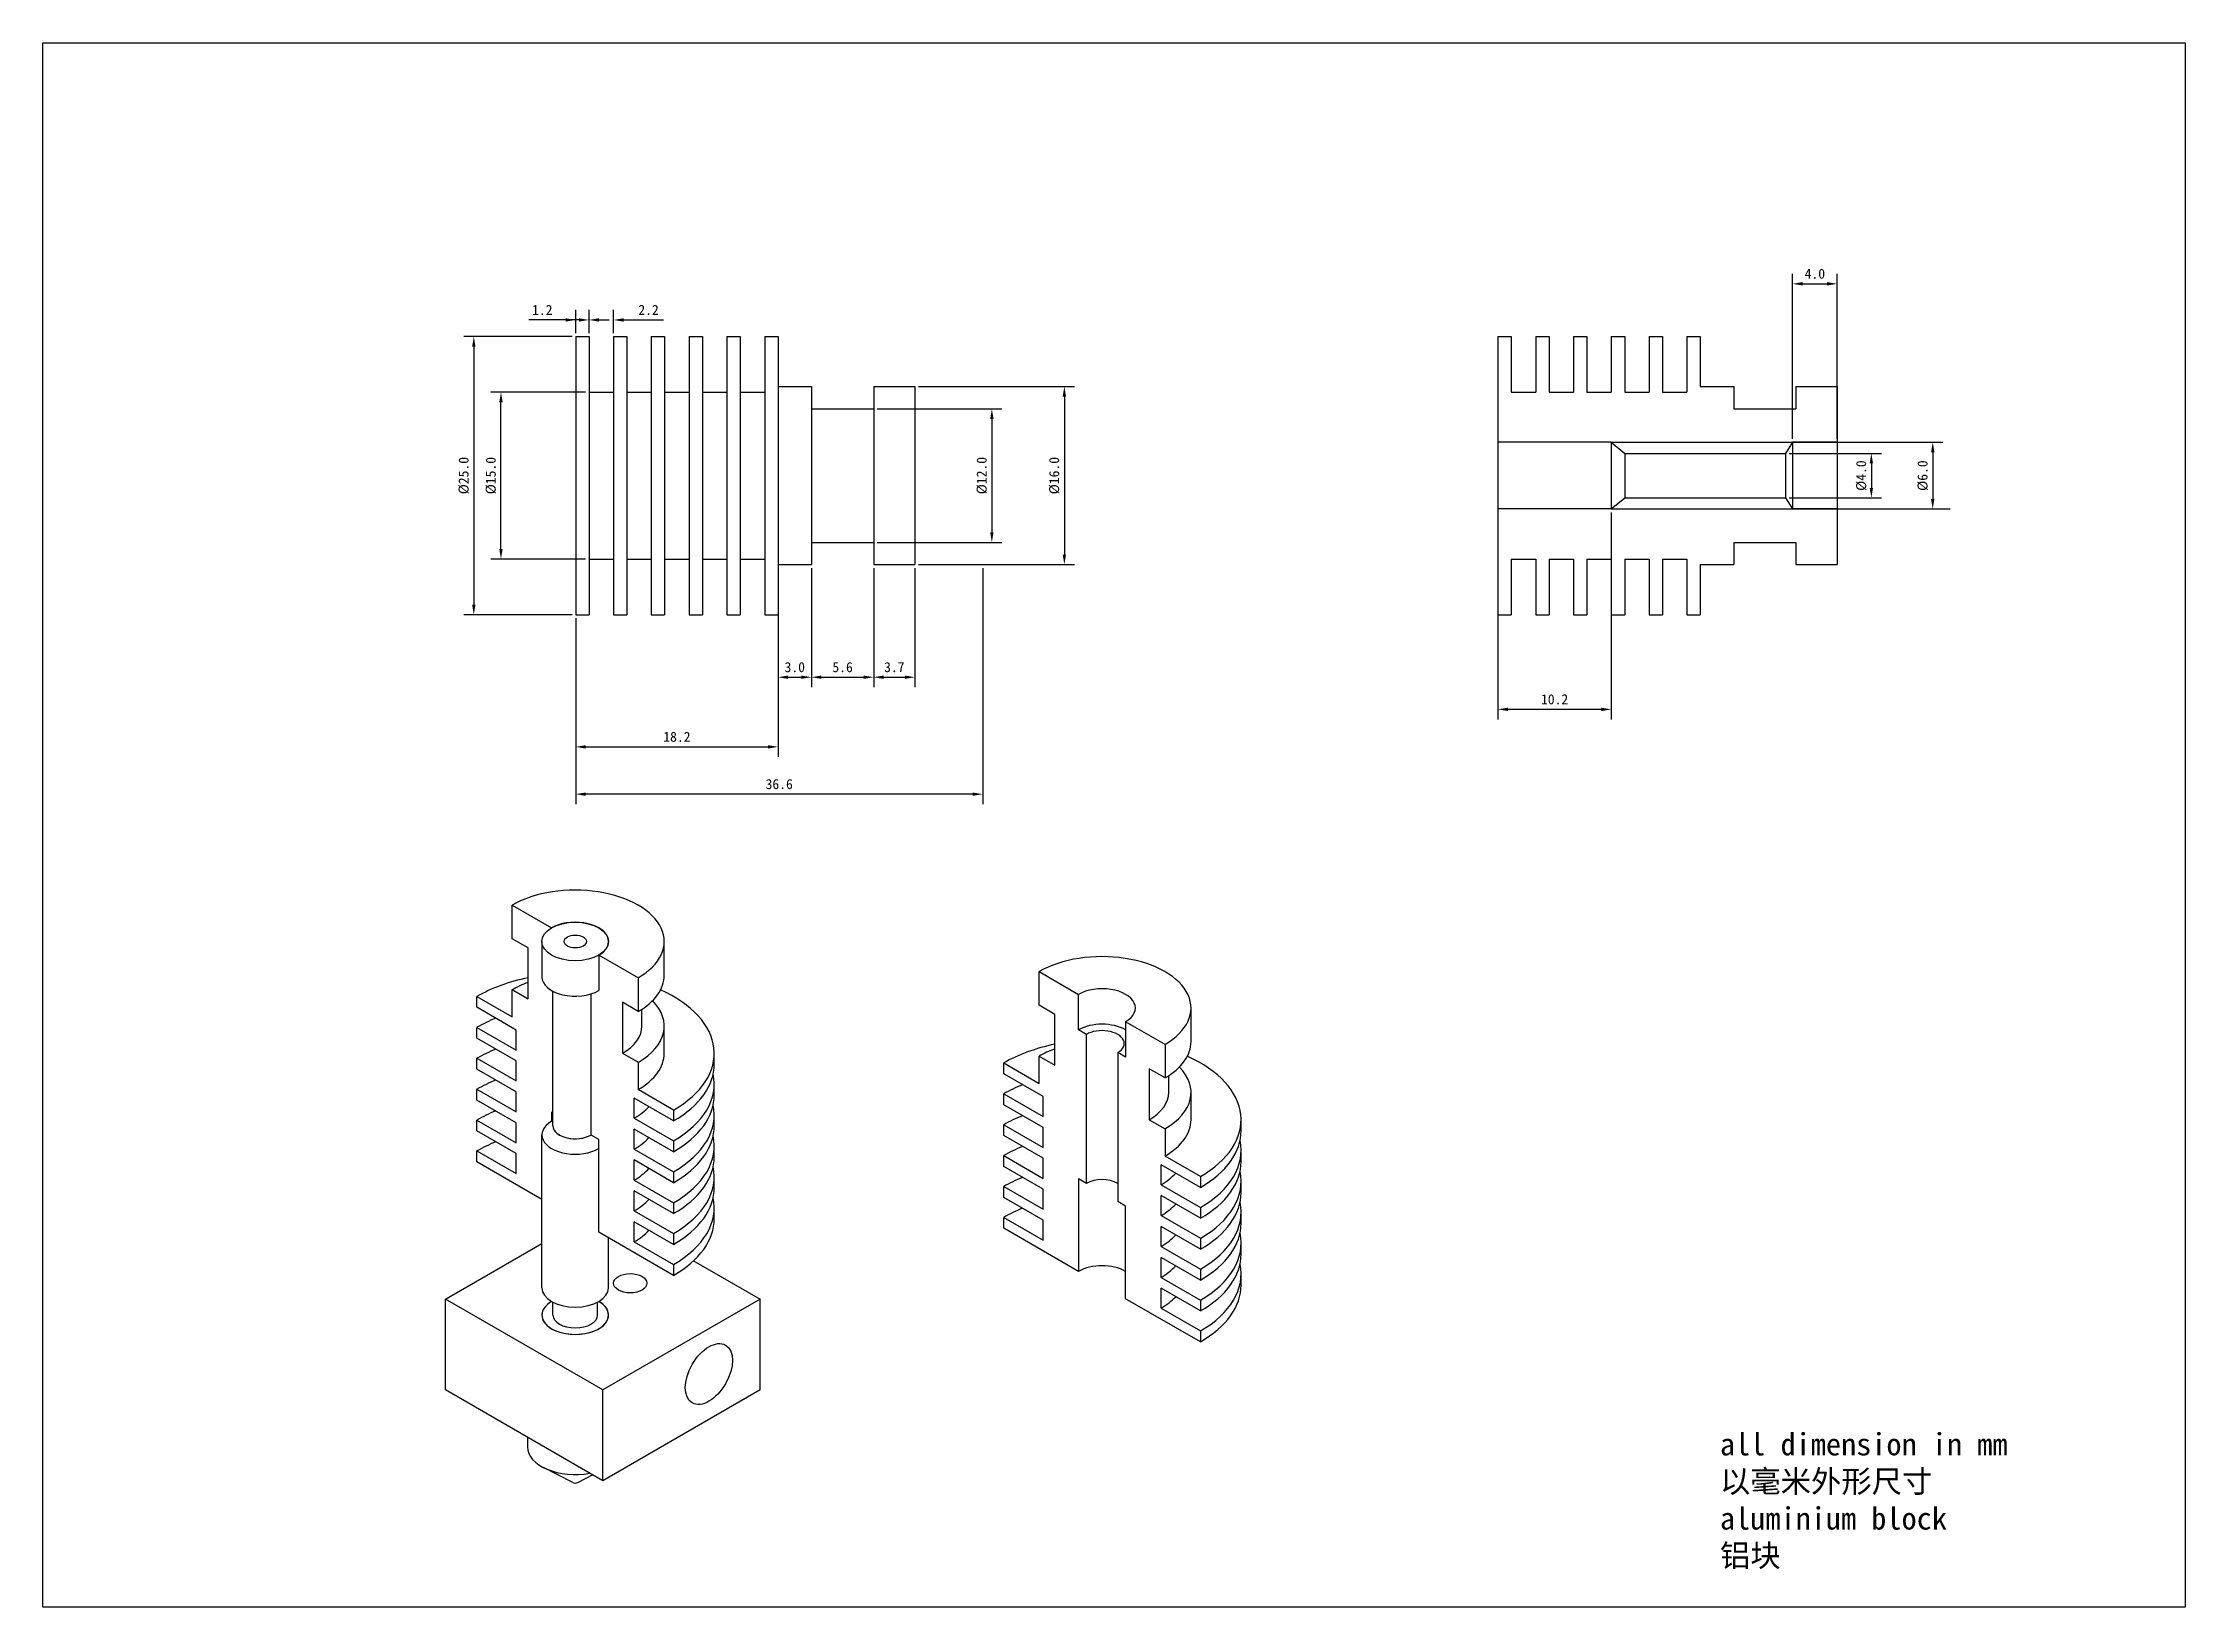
# Model space of a CAD drawing. Header units: inches. Extents: x 0 to 1669, y 0 to 1163.
# Drawn here: x 0 to 192.6, y 0 to 140.6 of the extents above; entities that cross this region are included whole.
import ezdxf

# ---------------------------------------------------------------- set-up
doc = ezdxf.new("R2010")
doc.units = ezdxf.units.IN
doc.header["$MEASUREMENT"] = 0
doc.layers.add('_aluminum', color=253, linetype='Continuous')
doc.layers.add('_dim', color=22, linetype='Continuous')
doc.dimstyles.new('Copy of Standard', dxfattribs={"dimscale": 5, "dimtxt": 0.18, "dimasz": 0.18, "dimexe": 0.18, "dimexo": 0.0625, "dimgap": 0.09, "dimtad": 1, "dimdec": 1, "dimzin": 0, "dimdsep": 46, "dimtxsty": 'Standard', "dimcen": 0.09, "dimadec": 0, "dimazin": 0, "dimtfac": 1, "dimtdec": 1, "dimtofl": 0, "dimtmove": 0, "dimatfit": 3, "dimfxl": 1, "dimtolj": 1, "dimtzin": 0, "dimarcsym": 0})

msp = doc.modelspace()

# ---------------------------------------------------------------- texts
at = {"layer": '_dim', "insert": (150.8, 15.64), "char_height": 2, "attachment_point": 1}
msp.add_mtext_dynamic_manual_height_columns('all dimension in mm\\P{\\fSimSun|b0|i0|c134|p2;以毫米外形尺寸}\\Paluminium block\\P{\\fSimSun|b0|i0|c134|p2;铝块}', width=68.4613, gutter_width=1, heights=[0], dxfattribs=at)

# ---------------------------------------------------------------- blocks, each defined once
blk = doc.blocks.new('*D1')
at = {"layer": '_dim', "color": 0, "lineweight": -2, "transparency": 16777216}
for p, q in [((47.59, 114.2), (37.85, 114.2)), ((38.75, 113.3), (38.75, 90.1)), ((47.59, 89.2), (37.85, 89.2))]:
    blk.add_line(p, q, dxfattribs=at)
at = {"layer": '_dim', "color": 0, "transparency": 16777216}
for points in [[(38.6, 113.3), (38.9, 113.3), (38.75, 114.2)], [(38.6, 90.1), (38.9, 90.1), (38.75, 89.2)]]:
    blk.add_solid(points, dxfattribs=at)
at = {"layer": 'Defpoints', "color": 0, "transparency": 16777216}
for p in [(47.91, 114.2), (38.75, 89.2), (47.91, 89.2)]:
    blk.add_point(p, dxfattribs=at)
at = {"layer": '_dim', "color": 0, "transparency": 16777216, "insert": (37.85, 101.7), "char_height": 0.9, "attachment_point": 5, "rotation": 90}
blk.add_mtext('\\A1;%%C25.0', dxfattribs=at)
blk = doc.blocks.new('*D4')
at = {"layer": '_dim', "color": 0, "lineweight": -2, "transparency": 16777216}
for p, q in [((47.91, 88.89), (47.91, 76.42)), ((66.11, 88.89), (66.11, 76.42)), ((48.81, 77.32), (65.21, 77.32))]:
    blk.add_line(p, q, dxfattribs=at)
at = {"layer": '_dim', "color": 0, "transparency": 16777216}
for points in [[(48.81, 77.47), (48.81, 77.17), (47.91, 77.32)], [(65.21, 77.47), (65.21, 77.17), (66.11, 77.32)]]:
    blk.add_solid(points, dxfattribs=at)
at = {"layer": 'Defpoints', "color": 0, "transparency": 16777216}
for p in [(47.91, 89.2), (66.11, 89.2), (66.11, 77.32)]:
    blk.add_point(p, dxfattribs=at)
at = {"layer": '_dim', "color": 0, "transparency": 16777216, "insert": (57.01, 78.22), "char_height": 0.9, "attachment_point": 5}
blk.add_mtext('\\A1;18.2', dxfattribs=at)
blk = doc.blocks.new('*D6')
at = {"layer": '_dim', "color": 0, "lineweight": -2, "transparency": 16777216}
for p, q in [((48.79, 109.2), (40.29, 109.2)), ((41.19, 95.1), (41.19, 108.3)), ((48.79, 94.2), (40.29, 94.2))]:
    blk.add_line(p, q, dxfattribs=at)
at = {"layer": '_dim', "color": 0, "transparency": 16777216}
for points in [[(41.04, 108.3), (41.34, 108.3), (41.19, 109.2)], [(41.04, 95.1), (41.34, 95.1), (41.19, 94.2)]]:
    blk.add_solid(points, dxfattribs=at)
at = {"layer": 'Defpoints', "color": 0, "transparency": 16777216}
for p in [(41.19, 109.2), (49.11, 109.2), (49.11, 94.2)]:
    blk.add_point(p, dxfattribs=at)
at = {"layer": '_dim', "color": 0, "transparency": 16777216, "insert": (40.29, 101.7), "char_height": 0.9, "attachment_point": 5, "rotation": 90}
blk.add_mtext('\\A1;%%C15.0', dxfattribs=at)
blk = doc.blocks.new('*D10')
at = {"layer": '_dim', "color": 0, "lineweight": -2, "transparency": 16777216}
for p, q in [((66.11, 93.39), (66.11, 82.68)), ((69.11, 93.39), (69.11, 82.68)), ((67.01, 83.58), (68.21, 83.58))]:
    blk.add_line(p, q, dxfattribs=at)
at = {"layer": '_dim', "color": 0, "transparency": 16777216}
for points in [[(67.01, 83.73), (67.01, 83.43), (66.11, 83.58)], [(68.21, 83.73), (68.21, 83.43), (69.11, 83.58)]]:
    blk.add_solid(points, dxfattribs=at)
at = {"layer": 'Defpoints', "color": 0, "transparency": 16777216}
for p in [(66.11, 93.7), (69.11, 93.7), (69.11, 83.58)]:
    blk.add_point(p, dxfattribs=at)
at = {"layer": '_dim', "color": 0, "transparency": 16777216, "insert": (67.61, 84.48), "char_height": 0.9, "attachment_point": 5}
blk.add_mtext('\\A1;3.0', dxfattribs=at)
blk = doc.blocks.new('*D11')
at = {"layer": '_dim', "color": 0, "lineweight": -2, "transparency": 16777216}
for p, q in [((69.11, 93.39), (69.11, 82.68)), ((74.71, 93.39), (74.71, 82.68)), ((70.01, 83.58), (73.81, 83.58))]:
    blk.add_line(p, q, dxfattribs=at)
at = {"layer": '_dim', "color": 0, "transparency": 16777216}
for points in [[(70.01, 83.73), (70.01, 83.43), (69.11, 83.58)], [(73.81, 83.73), (73.81, 83.43), (74.71, 83.58)]]:
    blk.add_solid(points, dxfattribs=at)
at = {"layer": 'Defpoints', "color": 0, "transparency": 16777216}
for p in [(69.11, 93.7), (74.71, 93.7), (74.71, 83.58)]:
    blk.add_point(p, dxfattribs=at)
at = {"layer": '_dim', "color": 0, "transparency": 16777216, "insert": (71.91, 84.48), "char_height": 0.9, "attachment_point": 5}
blk.add_mtext('\\A1;5.6', dxfattribs=at)
blk = doc.blocks.new('*D12')
at = {"layer": '_dim', "color": 0, "lineweight": -2, "transparency": 16777216}
for p, q in [((74.71, 93.39), (74.71, 82.68)), ((78.41, 93.39), (78.41, 82.68)), ((75.61, 83.58), (77.51, 83.58))]:
    blk.add_line(p, q, dxfattribs=at)
at = {"layer": '_dim', "color": 0, "transparency": 16777216}
for points in [[(75.61, 83.73), (75.61, 83.43), (74.71, 83.58)], [(77.51, 83.73), (77.51, 83.43), (78.41, 83.58)]]:
    blk.add_solid(points, dxfattribs=at)
at = {"layer": 'Defpoints', "color": 0, "transparency": 16777216}
for p in [(74.71, 93.7), (78.41, 93.7), (78.41, 83.58)]:
    blk.add_point(p, dxfattribs=at)
at = {"layer": '_dim', "color": 0, "transparency": 16777216, "insert": (76.56, 84.48), "char_height": 0.9, "attachment_point": 5}
blk.add_mtext('\\A1;3.7', dxfattribs=at)
blk = doc.blocks.new('*D14')
at = {"layer": '_dim', "color": 0, "lineweight": -2, "transparency": 16777216}
for p, q in [((78.72, 109.7), (92.75, 109.7)), ((91.85, 108.8), (91.85, 94.6)), ((78.72, 93.7), (92.75, 93.7))]:
    blk.add_line(p, q, dxfattribs=at)
at = {"layer": '_dim', "color": 0, "transparency": 16777216}
for points in [[(91.7, 108.8), (92, 108.8), (91.85, 109.7)], [(91.7, 94.6), (92, 94.6), (91.85, 93.7)]]:
    blk.add_solid(points, dxfattribs=at)
at = {"layer": 'Defpoints', "color": 0, "transparency": 16777216}
for p in [(78.41, 109.7), (78.41, 93.7), (91.85, 93.7)]:
    blk.add_point(p, dxfattribs=at)
at = {"layer": '_dim', "color": 0, "transparency": 16777216, "insert": (90.95, 101.7), "char_height": 0.9, "attachment_point": 5, "rotation": 90}
blk.add_mtext('\\A1;%%C16.0', dxfattribs=at)
blk = doc.blocks.new('*D15')
at = {"layer": '_dim', "color": 0, "lineweight": -2, "transparency": 16777216}
for p, q in [((75.02, 107.7), (86.23, 107.7)), ((85.33, 106.8), (85.33, 96.6)), ((75.02, 95.7), (86.23, 95.7))]:
    blk.add_line(p, q, dxfattribs=at)
at = {"layer": '_dim', "color": 0, "transparency": 16777216}
for points in [[(85.18, 106.8), (85.48, 106.8), (85.33, 107.7)], [(85.18, 96.6), (85.48, 96.6), (85.33, 95.7)]]:
    blk.add_solid(points, dxfattribs=at)
at = {"layer": 'Defpoints', "color": 0, "transparency": 16777216}
for p in [(74.71, 107.7), (74.71, 95.7), (85.33, 95.7)]:
    blk.add_point(p, dxfattribs=at)
at = {"layer": '_dim', "color": 0, "transparency": 16777216, "insert": (84.43, 101.7), "char_height": 0.9, "attachment_point": 5, "rotation": 90}
blk.add_mtext('\\A1;%%C12.0', dxfattribs=at)
blk = doc.blocks.new('*D33')
at = {"layer": '_dim', "color": 0, "lineweight": -2, "transparency": 16777216}
for p, q in [((130.83, 98.39), (130.83, 79.79)), ((141.03, 98.39), (141.03, 79.79)), ((140.13, 80.69), (131.73, 80.69))]:
    blk.add_line(p, q, dxfattribs=at)
at = {"layer": '_dim', "color": 0, "transparency": 16777216}
for points in [[(131.73, 80.84), (131.73, 80.54), (130.83, 80.69)], [(140.13, 80.84), (140.13, 80.54), (141.03, 80.69)]]:
    blk.add_solid(points, dxfattribs=at)
at = {"layer": 'Defpoints', "color": 0, "transparency": 16777216}
for p in [(130.83, 98.7), (141.03, 98.7), (130.83, 80.69)]:
    blk.add_point(p, dxfattribs=at)
at = {"layer": '_dim', "color": 0, "transparency": 16777216, "insert": (135.93, 81.59), "char_height": 0.9, "attachment_point": 5}
blk.add_mtext('\\A1;10.2', dxfattribs=at)
blk = doc.blocks.new('*D34')
at = {"layer": '_dim', "color": 0, "lineweight": -2, "transparency": 16777216}
for p, q in [((157.33, 105.01), (157.33, 119.84)), ((161.33, 105.01), (161.33, 119.84)), ((158.23, 118.94), (160.43, 118.94))]:
    blk.add_line(p, q, dxfattribs=at)
at = {"layer": '_dim', "color": 0, "transparency": 16777216}
for points in [[(158.23, 119.09), (158.23, 118.79), (157.33, 118.94)], [(160.43, 119.09), (160.43, 118.79), (161.33, 118.94)]]:
    blk.add_solid(points, dxfattribs=at)
at = {"layer": 'Defpoints', "color": 0, "transparency": 16777216}
for p in [(161.33, 118.94), (157.33, 104.7), (161.33, 104.7)]:
    blk.add_point(p, dxfattribs=at)
at = {"layer": '_dim', "color": 0, "transparency": 16777216, "insert": (159.33, 119.84), "char_height": 0.9, "attachment_point": 5}
blk.add_mtext('\\A1;4.0', dxfattribs=at)
blk = doc.blocks.new('*D35')
at = {"layer": '_dim', "color": 0, "lineweight": -2, "transparency": 16777216}
for p, q in [((157.01, 103.7), (165.31, 103.7)), ((164.41, 102.8), (164.41, 100.6)), ((157.01, 99.7), (165.31, 99.7))]:
    blk.add_line(p, q, dxfattribs=at)
at = {"layer": '_dim', "color": 0, "transparency": 16777216}
for points in [[(164.26, 102.8), (164.56, 102.8), (164.41, 103.7)], [(164.26, 100.6), (164.56, 100.6), (164.41, 99.7)]]:
    blk.add_solid(points, dxfattribs=at)
at = {"layer": 'Defpoints', "color": 0, "transparency": 16777216}
for p in [(156.7, 103.7), (156.7, 99.7), (164.41, 99.7)]:
    blk.add_point(p, dxfattribs=at)
at = {"layer": '_dim', "color": 0, "transparency": 16777216, "insert": (163.51, 101.7), "char_height": 0.9, "attachment_point": 5, "rotation": 90}
blk.add_mtext('\\A1;%%C4.0', dxfattribs=at)
blk = doc.blocks.new('*D36')
at = {"layer": '_dim', "color": 0, "lineweight": -2, "transparency": 16777216}
for p, q in [((161.64, 104.7), (170.83, 104.7)), ((169.93, 103.8), (169.93, 99.6)), ((161.64, 98.7), (170.83, 98.7))]:
    blk.add_line(p, q, dxfattribs=at)
at = {"layer": '_dim', "color": 0, "transparency": 16777216}
for points in [[(169.78, 103.8), (170.08, 103.8), (169.93, 104.7)], [(169.78, 99.6), (170.08, 99.6), (169.93, 98.7)]]:
    blk.add_solid(points, dxfattribs=at)
at = {"layer": 'Defpoints', "color": 0, "transparency": 16777216}
for p in [(161.33, 104.7), (161.33, 98.7), (169.93, 98.7)]:
    blk.add_point(p, dxfattribs=at)
at = {"layer": '_dim', "color": 0, "transparency": 16777216, "insert": (169.03, 101.7), "char_height": 0.9, "attachment_point": 5, "rotation": 90}
blk.add_mtext('\\A1;%%C6.0', dxfattribs=at)
blk = doc.blocks.new('*D42')
at = {"layer": '_dim', "color": 0, "lineweight": -2, "transparency": 16777216}
for p, q in [((84.51, 93.39), (84.51, 72.17)), ((47.91, 88.89), (47.91, 72.17)), ((83.61, 73.07), (48.81, 73.07))]:
    blk.add_line(p, q, dxfattribs=at)
at = {"layer": '_dim', "color": 0, "transparency": 16777216}
for points in [[(48.81, 73.22), (48.81, 72.92), (47.91, 73.07)], [(83.61, 73.22), (83.61, 72.92), (84.51, 73.07)]]:
    blk.add_solid(points, dxfattribs=at)
at = {"layer": 'Defpoints', "color": 0, "transparency": 16777216}
for p in [(84.51, 93.7), (47.91, 89.2), (47.91, 73.07)]:
    blk.add_point(p, dxfattribs=at)
at = {"layer": '_dim', "color": 0, "transparency": 16777216, "insert": (66.21, 73.97), "char_height": 0.9, "attachment_point": 5}
blk.add_mtext('\\A1;36.6', dxfattribs=at)
blk = doc.blocks.new('*D47')
at = {"layer": '_dim', "color": 0, "lineweight": -2, "transparency": 16777216}
for p, q in [((47.01, 115.69), (43.71, 115.69)), ((47.91, 114.51), (47.91, 116.59)), ((49.11, 114.51), (49.11, 116.59)), ((50.01, 115.69), (50.91, 115.69))]:
    blk.add_line(p, q, dxfattribs=at)
at = {"layer": '_dim', "color": 0, "transparency": 16777216}
for points in [[(47.01, 115.84), (47.01, 115.54), (47.91, 115.69)], [(50.01, 115.84), (50.01, 115.54), (49.11, 115.69)]]:
    blk.add_solid(points, dxfattribs=at)
at = {"layer": 'Defpoints', "color": 0, "transparency": 16777216}
for p in [(47.91, 115.69), (47.91, 114.2), (49.11, 114.2)]:
    blk.add_point(p, dxfattribs=at)
at = {"layer": '_dim', "color": 0, "transparency": 16777216, "insert": (44.91, 116.59), "char_height": 0.9, "attachment_point": 5}
blk.add_mtext('\\A1;1.2', dxfattribs=at)
blk = doc.blocks.new('*D48')
at = {"layer": '_dim', "color": 0, "lineweight": -2, "transparency": 16777216}
for p, q in [((48.21, 115.69), (47.31, 115.69)), ((49.11, 114.51), (49.11, 116.59)), ((51.31, 114.51), (51.31, 116.59)), ((52.21, 115.69), (55.81, 115.69))]:
    blk.add_line(p, q, dxfattribs=at)
at = {"layer": '_dim', "color": 0, "transparency": 16777216}
for points in [[(48.21, 115.84), (48.21, 115.54), (49.11, 115.69)], [(52.21, 115.84), (52.21, 115.54), (51.31, 115.69)]]:
    blk.add_solid(points, dxfattribs=at)
at = {"layer": 'Defpoints', "color": 0, "transparency": 16777216}
for p in [(51.31, 115.69), (49.11, 114.2), (51.31, 114.2)]:
    blk.add_point(p, dxfattribs=at)
at = {"layer": '_dim', "color": 0, "transparency": 16777216, "insert": (54.46, 116.59), "char_height": 0.9, "attachment_point": 5}
blk.add_mtext('\\A1;2.2', dxfattribs=at)

# ---------------------------------------------------------------- dimensions: what is measured, and where the dimension line sits
at = {"layer": '_dim'}
for base, p1, p2, picture, middle in [((161.33, 118.94), (157.33, 104.7), (161.33, 104.7), '*D34', (159.33, 119.84)), ((47.91, 115.69), (49.11, 114.2), (47.91, 114.2), '*D47', (44.91, 116.59)), ((51.31, 115.69), (49.11, 114.2), (51.31, 114.2), '*D48', (54.46, 116.59)), ((130.83, 80.69), (141.03, 98.7), (130.83, 98.7), '*D33', (135.93, 81.59)), ((47.91, 73.07), (84.51, 93.7), (47.91, 89.2), '*D42', (66.21, 73.97)), ((69.11, 83.58), (66.11, 93.7), (69.11, 93.7), '*D10', (67.61, 84.48)), ((74.71, 83.58), (69.11, 93.7), (74.71, 93.7), '*D11', (71.91, 84.48)), ((78.41, 83.58), (74.71, 93.7), (78.41, 93.7), '*D12', (76.56, 84.48)), ((66.11, 77.32), (47.91, 89.2), (66.11, 89.2), '*D4', (57.01, 78.22))]:
    dim = msp.add_linear_dim(base=base, p1=p1, p2=p2, dimstyle='Copy of Standard', dxfattribs=at)
    dim.commit()
    dim.dimension.update_dxf_attribs({"geometry": picture, "text_midpoint": middle})
for base, p1, p2, picture, middle in [((38.75, 89.2), (47.91, 114.2), (47.91, 89.2), '*D1', (37.85, 101.7)), ((41.19, 109.2), (49.11, 94.2), (49.11, 109.2), '*D6', (40.29, 101.7)), ((91.85, 93.7), (78.41, 109.7), (78.41, 93.7), '*D14', (90.95, 101.7)), ((85.33, 95.7), (74.71, 107.7), (74.71, 95.7), '*D15', (84.43, 101.7)), ((169.93, 98.7), (161.33, 104.7), (161.33, 98.7), '*D36', (169.03, 101.7)), ((164.41, 99.7), (156.7, 103.7), (156.7, 99.7), '*D35', (163.51, 101.7))]:
    dim = msp.add_linear_dim(base=base, p1=p1, p2=p2, angle=90, text='%%C<>', dimstyle='Copy of Standard', dxfattribs=at)
    dim.commit()
    dim.dimension.update_dxf_attribs({"geometry": picture, "text_midpoint": middle})

# ---------------------------------------------------------------- linework, layer by layer
at = {"layer": '_aluminum', "extrusion": (-1.19349e-15, 0.816497, 0.57735)}
for p, q in [((42.21, 63.09), (45.75, 61.05)), ((42.21, 60.07), (42.21, 63.09)), ((43.63, 59.25), (42.21, 60.07)), ((44.87, 59.83), (44.87, 56.64)), ((55.87, 56.8), (55.87, 59.83)), ((43.63, 54.68), (43.63, 59.25)), ((53.53, 56.56), (49.99, 58.6)), ((49.99, 58.6), (49.99, 55.41)), ((53.53, 56.56), (53.53, 53.54)), ((39.03, 54.89), (42.21, 53.05)), ((39.03, 53.91), (39.03, 54.89)), ((42.21, 55.5), (43.63, 54.68)), ((42.21, 53.05), (42.21, 55.5)), ((45.87, 43.25), (45.87, 55.34)), ((49.28, 55.11), (49.28, 42.44)), ((53.53, 53.54), (52.11, 54.36)), ((52.11, 54.36), (52.11, 49.78)), ((42.57, 51.87), (39.03, 53.91)), ((39.03, 52.11), (42.57, 50.07)), ((39.03, 51.13), (39.03, 52.11)), ((53.87, 52.23), (53.87, 53.75)), ((55.87, 49.78), (55.87, 52.23)), ((42.57, 49.09), (39.03, 51.13)), ((42.57, 50.07), (42.57, 51.87)), ((39.03, 49.33), (42.57, 47.29)), ((39.03, 48.35), (39.03, 49.33)), ((42.57, 46.31), (39.03, 48.35)), ((42.57, 47.29), (42.57, 49.09)), ((52.11, 49.78), (53.53, 48.97)), ((53.53, 48.97), (53.53, 46.52)), ((60.37, 48.8), (60.37, 49.78)), ((39.03, 46.56), (42.57, 44.52)), ((39.03, 45.58), (39.03, 46.56)), ((42.57, 44.52), (42.57, 46.31)), ((56.71, 44.68), (53.53, 46.52)), ((60.37, 46.03), (60.37, 47.01)), ((42.57, 43.54), (39.03, 45.58)), ((45.87, 44.41), (45.75, 44.48)), ((45.75, 44.48), (45.75, 43.66)), ((53.17, 43.95), (53.17, 45.74)), ((56.71, 43.7), (53.17, 45.74)), ((56.71, 44.68), (56.71, 43.7)), ((39.03, 43.78), (42.57, 41.74)), ((39.03, 42.8), (39.03, 43.78)), ((42.57, 40.76), (39.03, 42.8)), ((42.57, 41.74), (42.57, 43.54)), ((44.87, 28.7), (44.87, 42.44)), ((45.87, 43.73), (45.75, 43.66)), ((49.99, 42.03), (49.29, 42.43)), ((53.17, 43.95), (56.71, 41.9)), ((53.17, 41.17), (53.17, 42.97)), ((56.71, 40.92), (53.17, 42.97)), ((60.37, 43.25), (60.37, 44.23)), ((39.03, 41.01), (42.57, 38.96)), ((39.03, 40.03), (39.03, 41.01)), ((42.57, 38.96), (42.57, 40.76)), ((49.99, 33.7), (49.99, 42.03)), ((53.17, 41.17), (56.71, 39.13)), ((56.71, 41.9), (56.71, 40.92)), ((60.37, 40.47), (60.37, 41.45)), ((44.87, 36.65), (39.03, 40.03)), ((56.71, 38.15), (53.17, 40.19)), ((53.17, 38.39), (53.17, 40.19)), ((56.71, 39.13), (56.71, 38.15)), ((60.37, 37.7), (60.37, 38.68)), ((53.17, 38.39), (56.71, 36.35)), ((53.17, 35.62), (53.17, 37.41)), ((56.71, 35.37), (53.17, 37.41)), ((53.17, 35.62), (56.71, 33.58)), ((56.71, 36.35), (56.71, 35.37)), ((60.37, 34.92), (60.37, 35.9)), ((56.71, 29.82), (49.99, 33.7)), ((50.87, 28.7), (50.87, 33.19)), ((53.17, 32.84), (53.17, 34.64)), ((56.71, 32.6), (53.17, 34.64)), ((53.17, 32.84), (56.71, 30.8)), ((56.71, 33.58), (56.71, 32.6)), ((36.2, 27.68), (44.87, 32.69)), ((58.51, 31.13), (64.49, 27.68)), ((56.71, 30.8), (56.71, 29.82)), ((36.2, 19.52), (36.2, 27.68)), ((50.35, 19.52), (36.2, 27.68)), ((45.87, 26.25), (45.87, 27.41)), ((49.87, 26.25), (49.87, 27.41)), ((64.49, 27.68), (50.35, 19.52)), ((64.49, 19.52), (64.49, 27.68)), ((50.35, 11.35), (36.2, 19.52)), ((64.49, 19.52), (50.35, 11.35)), ((50.35, 11.35), (50.35, 19.52)), ((43.57, 15.26), (43.57, 14.4)), ((47.65, 11.2), (45.02, 12.54)), ((48.09, 11.2), (49.43, 11.88))]:
    msp.add_line(p, q, dxfattribs=at)
at = {"layer": '_aluminum', "extrusion": (3.36398e-14, 0.816497, 0.57735)}
for p, q in [((89.58, 54.09), (89.58, 57.12)), ((89.58, 57.12), (93.12, 55.07)), ((91, 53.28), (89.58, 54.09)), ((93.12, 51.88), (93.12, 55.07)), ((91, 48.71), (91, 53.28)), ((100.9, 50.58), (97.36, 52.62)), ((97.36, 52.62), (97.36, 49.43)), ((103.24, 50.83), (103.24, 53.85)), ((93.83, 51.48), (93.12, 51.88)), ((93.83, 38.09), (93.83, 51.48)), ((100.9, 50.58), (100.9, 47.56)), ((86.4, 47.93), (86.4, 48.91)), ((86.4, 48.91), (89.58, 47.07)), ((89.58, 47.07), (89.58, 49.52)), ((89.58, 49.52), (91, 48.71)), ((96.65, 49.84), (96.65, 36.46)), ((97.36, 49.43), (96.65, 49.84)), ((100.9, 47.56), (99.48, 48.38)), ((99.48, 48.38), (99.48, 43.81)), ((89.94, 45.89), (86.4, 47.93)), ((101.24, 46.26), (101.24, 47.77)), ((103.24, 43.81), (103.24, 46.26)), ((86.4, 45.15), (86.4, 46.13)), ((86.4, 46.13), (89.94, 44.09)), ((89.94, 43.11), (86.4, 45.15)), ((89.94, 44.09), (89.94, 45.89)), ((86.4, 42.38), (86.4, 43.36)), ((86.4, 43.36), (89.94, 41.32)), ((89.94, 40.34), (86.4, 42.38)), ((89.94, 41.32), (89.94, 43.11)), ((99.48, 43.81), (100.9, 42.99)), ((100.9, 42.99), (100.9, 40.54)), ((107.74, 42.83), (107.74, 43.81)), ((86.4, 39.6), (86.4, 40.58)), ((86.4, 40.58), (89.94, 38.54)), ((104.08, 38.7), (100.9, 40.54)), ((107.74, 40.05), (107.74, 41.03)), ((89.94, 37.56), (86.4, 39.6)), ((89.94, 38.54), (89.94, 40.34)), ((100.54, 37.97), (100.54, 39.76)), ((104.08, 37.72), (100.54, 39.76)), ((104.08, 38.7), (104.08, 37.72)), ((86.4, 36.83), (86.4, 37.81)), ((86.4, 37.81), (89.94, 35.76)), ((89.94, 34.78), (86.4, 36.83)), ((89.94, 35.76), (89.94, 37.56)), ((93.12, 38.5), (93.12, 30.17)), ((93.83, 38.09), (93.12, 38.5)), ((100.54, 37.97), (104.08, 35.93)), ((100.54, 35.19), (100.54, 36.99)), ((104.08, 34.95), (100.54, 36.99)), ((107.74, 37.27), (107.74, 38.25)), ((86.4, 34.05), (86.4, 35.03)), ((86.4, 35.03), (89.94, 32.99)), ((89.94, 32.99), (89.94, 34.78)), ((97.36, 36.05), (96.65, 36.46)), ((97.36, 27.72), (97.36, 36.05)), ((100.54, 35.19), (104.08, 33.15)), ((104.08, 35.93), (104.08, 34.95)), ((107.74, 34.5), (107.74, 35.48)), ((93.12, 30.17), (86.4, 34.05)), ((104.08, 32.17), (100.54, 34.21)), ((100.54, 32.42), (100.54, 34.21)), ((104.08, 33.15), (104.08, 32.17)), ((100.54, 32.42), (104.08, 30.38)), ((100.54, 29.64), (100.54, 31.44)), ((104.08, 29.4), (100.54, 31.44)), ((107.74, 31.72), (107.74, 32.7)), ((100.54, 29.64), (104.08, 27.6)), ((104.08, 30.38), (104.08, 29.4)), ((107.74, 28.95), (107.74, 29.93)), ((104.08, 23.84), (97.36, 27.72)), ((100.54, 26.86), (100.54, 28.66)), ((104.08, 26.62), (100.54, 28.66)), ((104.08, 27.6), (104.08, 26.62)), ((100.54, 26.86), (104.08, 24.82)), ((104.08, 24.82), (104.08, 23.84))]:
    msp.add_line(p, q, dxfattribs=at)
at = {"layer": '_aluminum'}
for points in [[(47.91, 114.2), (47.91, 89.2)], [(47.91, 114.2), (49.11, 114.2)], [(49.11, 114.2), (49.11, 89.2)], [(51.31, 114.2), (51.31, 89.2)], [(51.31, 114.2), (52.51, 114.2)], [(52.51, 114.2), (52.51, 89.2)], [(54.71, 114.2), (54.71, 89.2)], [(54.71, 114.2), (55.91, 114.2)], [(55.91, 114.2), (55.91, 89.2)], [(58.11, 114.2), (58.11, 89.2)], [(58.11, 114.2), (59.31, 114.2)], [(59.31, 114.2), (59.31, 89.2)], [(61.51, 114.2), (61.51, 89.2)], [(61.51, 114.2), (62.71, 114.2)], [(62.71, 114.2), (62.71, 89.2)], [(64.91, 114.2), (64.91, 89.2)], [(64.91, 114.2), (66.11, 114.2)], [(66.11, 114.2), (66.11, 89.2)], [(130.83, 114.2), (130.83, 109.2)], [(130.83, 114.2), (132.03, 114.2)], [(130.83, 114.2), (130.83, 89.2)], [(132.03, 114.2), (132.03, 109.2)], [(134.23, 114.2), (134.23, 109.2)], [(134.23, 114.2), (135.43, 114.2)], [(135.43, 114.2), (135.43, 109.2)], [(137.63, 114.2), (137.63, 109.2)], [(137.63, 114.2), (138.83, 114.2)], [(138.83, 114.2), (138.83, 109.2)], [(141.03, 114.2), (141.03, 109.2)], [(141.03, 114.2), (142.23, 114.2)], [(142.23, 114.2), (142.23, 109.2)], [(144.43, 114.2), (144.43, 109.2)], [(144.43, 114.2), (145.63, 114.2)], [(145.63, 114.2), (145.63, 109.2)], [(147.83, 114.2), (147.83, 109.2)], [(147.83, 114.2), (149.03, 114.2)], [(149.03, 114.2), (149.03, 109.7)], [(49.11, 109.2), (51.31, 109.2)], [(52.51, 109.2), (54.71, 109.2)], [(55.91, 109.2), (58.11, 109.2)], [(59.31, 109.2), (61.51, 109.2)], [(62.71, 109.2), (64.91, 109.2)], [(66.11, 109.7), (66.11, 93.7)], [(66.11, 109.7), (69.11, 109.7)], [(69.11, 109.7), (69.11, 93.7)], [(74.71, 109.7), (74.71, 93.7)], [(74.71, 109.7), (78.41, 109.7)], [(78.41, 109.7), (78.41, 93.7)], [(132.03, 109.2), (134.23, 109.2)], [(135.43, 109.2), (137.63, 109.2)], [(138.83, 109.2), (141.03, 109.2)], [(142.23, 109.2), (144.43, 109.2)], [(145.63, 109.2), (147.83, 109.2)], [(149.03, 109.7), (152.03, 109.7)], [(152.03, 109.7), (152.03, 107.7)], [(157.63, 109.7), (157.63, 107.7)], [(157.63, 109.7), (161.33, 109.7)], [(161.33, 109.7), (161.33, 93.7)], [(69.11, 107.7), (74.71, 107.7)], [(152.03, 107.7), (157.63, 107.7)], [(141.03, 104.7), (130.83, 104.7)], [(141.03, 104.7), (142.23, 103.7)], [(141.03, 104.7), (141.03, 98.7)], [(157.33, 104.7), (156.7, 103.7)], [(161.33, 104.7), (157.33, 104.7)], [(157.33, 104.7), (157.33, 98.7)], [(142.23, 103.7), (156.7, 103.7)], [(142.23, 103.7), (142.23, 99.7)], [(156.7, 103.7), (156.7, 99.7)], [(141.03, 98.7), (130.83, 98.7)], [(141.03, 98.7), (142.23, 99.7)], [(142.23, 99.7), (156.7, 99.7)], [(156.7, 99.7), (157.33, 98.7)], [(161.33, 98.7), (157.33, 98.7)], [(69.11, 95.7), (74.71, 95.7)], [(152.03, 95.7), (157.63, 95.7)], [(152.03, 95.7), (152.03, 93.7)], [(157.63, 95.7), (157.63, 93.7)], [(49.11, 94.2), (51.31, 94.2)], [(52.51, 94.2), (54.71, 94.2)], [(55.91, 94.2), (58.11, 94.2)], [(59.31, 94.2), (61.51, 94.2)], [(62.71, 94.2), (64.91, 94.2)], [(66.11, 93.7), (69.11, 93.7)], [(74.71, 93.7), (78.41, 93.7)], [(132.03, 94.2), (134.23, 94.2)], [(132.03, 94.2), (132.03, 89.2)], [(134.23, 94.2), (134.23, 89.2)], [(135.43, 94.2), (137.63, 94.2)], [(135.43, 94.2), (135.43, 89.2)], [(137.63, 94.2), (137.63, 89.2)], [(138.83, 94.2), (141.03, 94.2)], [(138.83, 94.2), (138.83, 89.2)], [(141.03, 94.2), (141.03, 89.2)], [(142.23, 94.2), (144.43, 94.2)], [(142.23, 94.2), (142.23, 89.2)], [(144.43, 94.2), (144.43, 89.2)], [(145.63, 94.2), (147.83, 94.2)], [(145.63, 94.2), (145.63, 89.2)], [(147.83, 94.2), (147.83, 89.2)], [(149.03, 93.7), (152.03, 93.7)], [(149.03, 93.7), (149.03, 89.2)], [(157.63, 93.7), (161.33, 93.7)], [(47.91, 89.2), (49.11, 89.2)], [(51.31, 89.2), (52.51, 89.2)], [(54.71, 89.2), (55.91, 89.2)], [(58.11, 89.2), (59.31, 89.2)], [(61.51, 89.2), (62.71, 89.2)], [(64.91, 89.2), (66.11, 89.2)], [(130.83, 89.2), (132.03, 89.2)], [(134.23, 89.2), (135.43, 89.2)], [(137.63, 89.2), (138.83, 89.2)], [(141.03, 89.2), (142.23, 89.2)], [(144.43, 89.2), (145.63, 89.2)], [(147.83, 89.2), (149.03, 89.2)], [(50.35, 11.35), (50.35, 18.15)]]:
    msp.add_lwpolyline(points, dxfattribs=at)
for centre, major_axis, start_param, end_param in [((47.87, 59.83), (8, 0), 5.497787, 8.63938), ((47.87, 59.83), (3, 0), 5.497787, 8.63938), ((95.24, 53.85), (8, 0), 5.497787, 8.63938), ((47.87, 49.78), (12.5, 0), 1.917087, 2.356194), ((47.87, 52.23), (8, 0), 2.129786, 2.356194), ((47.87, 56.64), (3, 0), 3.141593, 5.497787), ((47.87, 56.8), (8, 0), 5.497787, 6.283185), ((47.87, 52.23), (8, 0), 5.497787, 6.800991), ((47.87, 49.78), (12.5, 0), 5.497787, 7.193811), ((95.24, 53.85), (3, 0), 5.497787, 8.63938), ((47.87, 47.01), (12.5, 0), 2.179273, 2.356194), ((47.87, 52.23), (6, 0), 5.497787, 6.283185), ((95.24, 50.66), (3, 0), 0.785398, 2.356194), ((47.87, 44.23), (12.5, 0), 2.179273, 2.356194), ((95.24, 43.81), (12.5, 0), 1.917087, 2.356194), ((95.24, 46.26), (8, 0), 2.129786, 2.356194), ((95.24, 50.66), (2, 0), 5.497787, 8.63938), ((95.24, 50.83), (8, 0), 5.497787, 6.283185), ((47.87, 49.78), (8, 0), 5.497787, 6.283185), ((47.87, 48.8), (12.5, 0), 5.497787, 6.283185), ((95.24, 46.26), (8, 0), 5.497787, 6.800991), ((95.24, 43.81), (12.5, 0), 5.497787, 7.193811), ((47.87, 41.45), (12.5, 0), 2.179273, 2.356194), ((47.87, 47.01), (12.5, 0), 5.497787, 6.40796), ((95.24, 41.03), (12.5, 0), 2.179273, 2.356194), ((95.24, 46.26), (6, 0), 5.497787, 6.283185), ((47.87, 38.68), (12.5, 0), 2.179273, 2.356194), ((47.87, 47.01), (7.5, 0), 5.497787, 5.795499), ((47.87, 46.03), (12.5, 0), 5.497787, 6.283185), ((47.87, 44.23), (12.5, 0), 5.497787, 6.40796), ((47.87, 42.44), (-3, 0), 5.497787, 8.63938), ((47.87, 43.25), (-2, 0), 0, 0.785398), ((47.87, 43.25), (2, 0), 3.141593, 5.497787), ((47.87, 43.25), (-2, 0), 0.785398, 2.356194), ((47.87, 43.25), (12.5, 0), 5.497787, 6.283185), ((95.24, 38.25), (12.5, 0), 2.179273, 2.356194), ((95.24, 43.81), (8, 0), 5.497787, 6.283185), ((95.24, 42.83), (12.5, 0), 5.497787, 6.283185), ((47.87, 35.9), (12.5, 0), 2.179273, 2.356194), ((47.87, 44.23), (7.5, 0), 5.497787, 5.795499), ((47.87, 41.45), (12.5, 0), 5.497787, 6.40796), ((47.87, 40.47), (12.5, 0), 5.497787, 6.283185), ((95.24, 35.48), (12.5, 0), 2.179273, 2.356194), ((95.24, 41.03), (12.5, 0), 5.497787, 6.40796), ((47.87, 41.45), (7.5, 0), 5.497787, 5.795499), ((47.87, 38.68), (12.5, 0), 5.497787, 6.40796), ((95.24, 32.7), (12.5, 0), 2.179273, 2.356194), ((95.24, 37.27), (2, 0), 0.785398, 2.356194), ((95.24, 41.03), (7.5, 0), 5.497787, 5.795499), ((95.24, 40.05), (12.5, 0), 5.497787, 6.283185), ((95.24, 38.25), (12.5, 0), 5.497787, 6.40796), ((47.87, 38.68), (7.5, 0), 5.497787, 5.795499), ((47.87, 37.7), (12.5, 0), 5.497787, 6.283185), ((47.87, 35.9), (12.5, 0), 5.497787, 6.40796), ((95.24, 37.27), (12.5, 0), 5.497787, 6.283185), ((47.87, 34.92), (12.5, 0), 5.497787, 6.283185), ((95.24, 29.93), (12.5, 0), 2.179273, 2.356194), ((95.24, 38.25), (7.5, 0), 5.497787, 5.795499), ((95.24, 35.48), (12.5, 0), 5.497787, 6.40796), ((47.87, 35.9), (7.5, 0), 5.497787, 5.795499), ((95.24, 35.48), (7.5, 0), 5.497787, 5.795499), ((95.24, 34.5), (12.5, 0), 5.497787, 6.283185), ((95.24, 32.7), (12.5, 0), 5.497787, 6.40796), ((95.24, 28.95), (3, 0), 0.785398, 2.356194), ((95.24, 31.72), (12.5, 0), 5.497787, 6.283185), ((95.24, 29.93), (12.5, 0), 5.497787, 6.40796), ((95.24, 32.7), (7.5, 0), 5.497787, 5.795499), ((95.24, 28.95), (12.5, 0), 5.497787, 6.283185), ((47.87, 26.25), (3, 0), 2.356194, 3.926991), ((47.87, 26.25), (3, 0), 2.356194, 7.068583), ((47.87, 28.7), (3, 0), 3.141593, 6.283185), ((47.87, 26.25), (3, 0), 3.926991, 7.068583), ((95.24, 29.93), (7.5, 0), 5.497787, 5.795499), ((47.87, 26.25), (2, 0), 3.141593, 6.283185), ((47.87, 14.4), (4.3, 0), 3.141593, 5.019251), ((47.87, 11.34), (0.333, 0), 3.988147, 5.436631)]:
    msp.add_ellipse(centre, major_axis=major_axis, ratio=0.57735, start_param=start_param, end_param=end_param, dxfattribs=at)
for centre, major_axis in [((47.87, 59.83), (3, 0)), ((47.87, 59.83), (1, 0)), ((52.82, 29.11), (1.5, 0)), ((59.89, 20.95), (-1.5, -2.6))]:
    msp.add_ellipse(centre, major_axis=major_axis, ratio=0.57735, dxfattribs=at)
at = {"layer": '_dim'}
msp.add_lwpolyline([(0, 140.6), (192.63, 140.6), (192.63, 0), (0, 0)], close=True, dxfattribs=at)
for points in [[(141.03, 104.7), (168.26, 104.7)], [(141.03, 98.7), (171.51, 98.7)]]:
    msp.add_lwpolyline(points, dxfattribs=at)

msp.set_redraw_order([(e.dxf.handle, doc.entitydb.next_handle()) for e in msp.query("TEXT MTEXT ATTDEF DIMENSION ARC_DIMENSION")])  # texts and dimensions are drawn at this point

doc.saveas('drawing.dxf')
